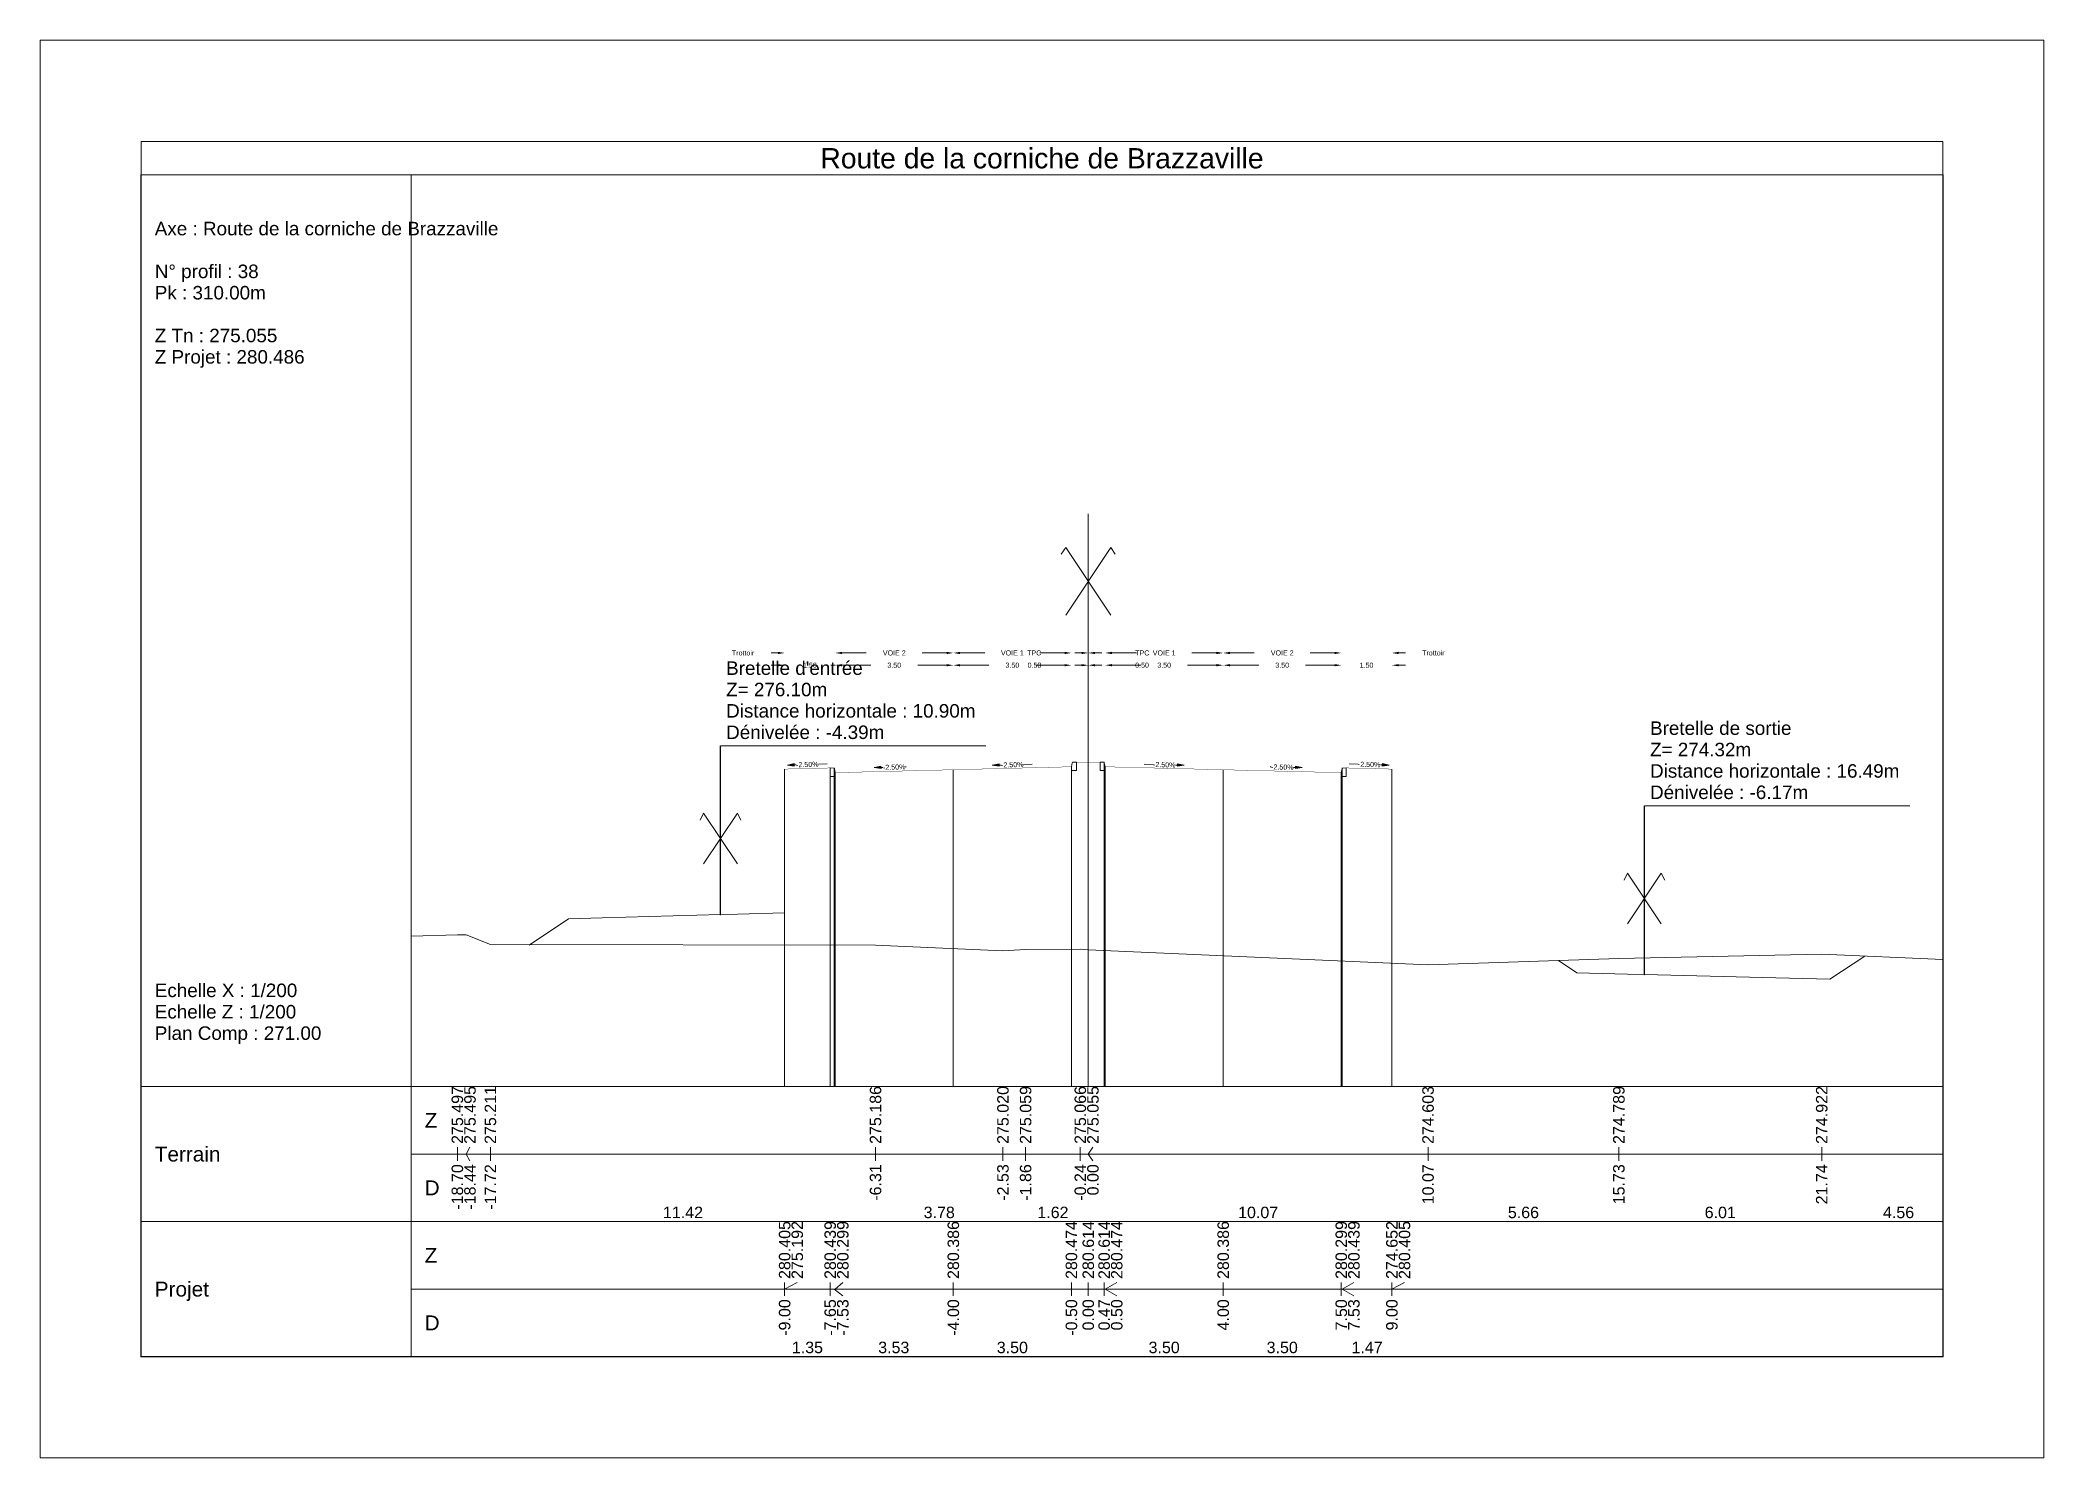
# Model space of a CAD drawing. Extents: x 0 to 74, y -372 to 1003.
# Drawn here: x 0 to 59.4, y 793.2 to 835.2 of the extents above; entities that cross this region are included whole.
import ezdxf
from ezdxf.enums import TextEntityAlignment as Align

# ---------------------------------------------------------------- set-up
doc = ezdxf.new("R2010")
doc.units = 0
doc.header["$LTSCALE"] = 2
doc.header["$PDSIZE"] = -0.004
doc.layers.get('0').update_dxf_attribs({"lineweight": 0})
for name, color, linetype, lineweight in [('Route - Profils type - Content session name', 7, 'Continuous', 0), ('Route - Profils type - PT SC CHAU TROTTOIR', 5, 'Continuous', 0), ('Route - Route de la corniche de Brazzaville - PT - Cadre_P38', 7, 'Continuous', 0), ('Route - Route de la corniche de Brazzaville - PT - Terrain_P38', 5, 'Continuous', 0)]:
    doc.layers.add(name, color=color, linetype=linetype, lineweight=lineweight)
doc.styles.add('CadreTitre', font='arial.ttf', dxfattribs={"height": 0.003})
doc.styles.add('Cotation', font='arial.ttf')
doc.styles.add('CoteHor', font='arial.ttf', dxfattribs={"height": 0.0022})
doc.styles.add('CoteHorA', font='arial.ttf', dxfattribs={"height": 0.0022})
doc.styles.add('CoteTitre', font='arial.ttf', dxfattribs={"height": 0.0017})
doc.styles.add('CoteTitreA', font='arial.ttf', dxfattribs={"height": 0.0017})
doc.styles.add('CoteVert', font='arial.ttf', dxfattribs={"height": 0.0017})
doc.styles.add('CoteVertA', font='arial.ttf', dxfattribs={"height": 0.0017})
doc.styles.add('Multi Axes', font='arial.ttf', dxfattribs={"height": 0.4})
doc.styles.add('ProfilCartouche', font='arial.ttf', dxfattribs={"height": 0.002})
doc.dimstyles.new('BRAZZAVILLE', dxfattribs={"dimtxt": 0.15, "dimasz": 0.2, "dimexe": 0.5, "dimexo": 0.5, "dimgap": 0.5, "dimtad": 0, "dimzin": 0, "dimdsep": 46, "dimtxsty": 'Cotation', "dimsah": 1, "dimcen": 0.1, "dimse1": 1, "dimse2": 1, "dimclrd": 1, "dimclre": 256, "dimclrt": 1, "dimaunit": 2, "dimazin": 0, "dimtfac": 1, "dimtdec": 4, "dimtofl": 0, "dimtmove": 0, "dimatfit": 1, "dimfxl": 1, "dimtolj": 1, "dimtzin": 0, "dimlwd": 0, "dimlwe": 0, "dimarcsym": 0})
doc.dimstyles.get("Standard").update_dxf_attribs({"dimtxt": 0.18, "dimasz": 0.18, "dimexe": 0.18, "dimexo": 0.0625, "dimgap": 0.09, "dimtad": 0, "dimtih": 1, "dimtoh": 1, "dimdec": 4, "dimzin": 0, "dimdsep": 46, "dimtxsty": 'Standard', "dimcen": 0.09, "dimadec": 0, "dimazin": 0, "dimtfac": 1, "dimtdec": 4, "dimtofl": 0, "dimtmove": 0, "dimatfit": 3, "dimfxl": 1, "dimtolj": 1, "dimtzin": 0, "dimarcsym": 0})

msp = doc.modelspace()

# ---------------------------------------------------------------- texts
at = {"color": 7, "style": 'CadreTitre'}
msp.add_text('Route de la corniche de Brazzaville', height=0.6, dxfattribs=at).set_placement((29.7, 831.97), align=Align.TOP_CENTER)
at = {"style": 'ProfilCartouche'}
for s, p in [('Axe : Route de la corniche de Brazzaville', (3.4, 829.587)), ('N° profil : 38', (3.4, 828.32)), ('Pk : 310.00m', (3.4, 827.687)), ('Z Tn : 275.055', (3.4, 826.42)), ('Z Projet : 280.486', (3.4, 825.787)), ('Echelle X : 1/200', (3.4, 807.02)), ('Echelle Z : 1/200', (3.4, 806.387)), ('Plan Comp : 271.00', (3.4, 805.753))]:
    msp.add_text(s, height=0.4, dxfattribs=at).set_placement(p, align=Align.MIDDLE_LEFT)
at = {"layer": 'Route - Route de la corniche de Brazzaville - PT - Cadre_P38', "color": 114, "style": 'CoteVert'}
for s, p in [('275.497', (12.369, 802.47)), ('275.495', (12.743, 802.47)), ('275.211', (13.349, 802.47)), ('275.186', (24.765, 802.47)), ('275.020', (28.542, 802.47)), ('275.059', (29.214, 802.47)), ('275.066', (30.835, 802.47)), ('275.055', (31.209, 802.47)), ('274.603', (41.143, 802.47)), ('274.789', (46.799, 802.47)), ('274.922', (52.813, 802.47))]:
    msp.add_text(s, height=0.34, rotation=90, dxfattribs=at).set_placement(p, align=Align.MIDDLE_LEFT)
at = {"layer": 'Route - Route de la corniche de Brazzaville - PT - Cadre_P38', "color": 114, "style": 'CoteHor'}
for s, p in [('Z', (11.4, 803.17)), ('Terrain', (3.4, 802.17)), ('D', (11.4, 801.17))]:
    msp.add_text(s, height=0.44, dxfattribs=at).set_placement(p, align=Align.MIDDLE_LEFT)
at = {"layer": 'Route - Route de la corniche de Brazzaville - PT - Cadre_P38', "color": 114, "style": 'CoteVert'}
for s, p in [('-18.70', (12.369, 801.87)), ('-18.44', (12.743, 801.87)), ('-17.72', (13.349, 801.87)), ('-6.31', (24.765, 801.87)), ('-2.53', (28.542, 801.87)), ('-1.86', (29.214, 801.87)), ('-0.24', (30.835, 801.87)), ('0.00', (31.209, 801.87)), ('10.07', (41.143, 801.87)), ('15.73', (46.799, 801.87)), ('21.74', (52.813, 801.87))]:
    msp.add_text(s, height=0.34, rotation=90, dxfattribs=at).set_placement(p, align=Align.MIDDLE_RIGHT)
at = {"layer": 'Route - Route de la corniche de Brazzaville - PT - Cadre_P38', "color": 114, "style": 'CoteTitre'}
for s, p in [('11.42', (19.057, 800.17)), ('3.78', (26.654, 800.17)), ('1.62', (30.024, 800.17)), ('10.07', (36.107, 800.17)), ('5.66', (43.971, 800.17)), ('6.01', (49.806, 800.17)), ('4.56', (55.091, 800.17))]:
    msp.add_text(s, height=0.34, dxfattribs=at).set_placement(p, align=Align.BOTTOM_CENTER)
at = {"layer": 'Route - Route de la corniche de Brazzaville - PT - Cadre_P38', "color": 7, "style": 'CoteVertA'}
for s, p in [('280.405', (22.071, 798.47)), ('275.192', (22.445, 798.47)), ('280.439', (23.421, 798.47)), ('280.299', (23.795, 798.47)), ('280.386', (27.071, 798.47)), ('280.474', (30.571, 798.47)), ('280.614', (31.071, 798.47)), ('280.614', (31.541, 798.47)), ('280.474', (31.915, 798.47)), ('280.386', (35.071, 798.47)), ('280.299', (38.571, 798.47)), ('280.439', (38.945, 798.47)), ('274.652', (40.071, 798.47)), ('280.405', (40.445, 798.47))]:
    msp.add_text(s, height=0.34, rotation=90, dxfattribs=at).set_placement(p, align=Align.MIDDLE_LEFT)
at = {"layer": 'Route - Route de la corniche de Brazzaville - PT - Cadre_P38', "color": 7, "style": 'CoteHorA'}
for s, p in [('Z', (11.4, 799.17)), ('Projet', (3.4, 798.17)), ('D', (11.4, 797.17))]:
    msp.add_text(s, height=0.44, dxfattribs=at).set_placement(p, align=Align.MIDDLE_LEFT)
at = {"layer": 'Route - Route de la corniche de Brazzaville - PT - Cadre_P38', "color": 7, "style": 'CoteVertA'}
for s, p in [('-9.00', (22.071, 797.87)), ('-7.65', (23.421, 797.87)), ('-7.53', (23.795, 797.87)), ('-4.00', (27.071, 797.87)), ('-0.50', (30.571, 797.87)), ('0.00', (31.071, 797.87)), ('0.47', (31.541, 797.87)), ('0.50', (31.915, 797.87)), ('4.00', (35.071, 797.87)), ('7.50', (38.571, 797.87)), ('7.53', (38.945, 797.87)), ('9.00', (40.071, 797.87))]:
    msp.add_text(s, height=0.34, rotation=90, dxfattribs=at).set_placement(p, align=Align.MIDDLE_RIGHT)
at = {"layer": 'Route - Route de la corniche de Brazzaville - PT - Cadre_P38', "color": 7, "style": 'CoteTitreA'}
for s, p in [('1.35', (22.746, 796.17)), ('3.53', (25.306, 796.17)), ('3.50', (28.821, 796.17)), ('3.50', (33.321, 796.17)), ('3.50', (36.821, 796.17)), ('1.47', (39.336, 796.17))]:
    msp.add_text(s, height=0.34, dxfattribs=at).set_placement(p, align=Align.BOTTOM_CENTER)

# ---------------------------------------------------------------- blocks, each defined once
blk = doc.blocks.new('*D99')
at = {"layer": 'Defpoints', "color": 0, "transparency": 16777216}
for p in [(30.571, 816.656), (30.571, 816.652), (31.071, 813.656)]:
    blk.add_point(p, dxfattribs=at)
at = {"layer": 'Route - Profils type - PT SC CHAU TROTTOIR', "color": 1, "lineweight": 0, "transparency": 16777216}
for p, q in [((30.371, 816.652), (30.171, 816.652)), ((31.271, 816.652), (31.471, 816.652))]:
    blk.add_line(p, q, dxfattribs=at)
at = {"layer": 'Route - Profils type - PT SC CHAU TROTTOIR', "color": 1, "transparency": 16777216}
for points in [[(30.371, 816.685), (30.371, 816.619), (30.571, 816.652)], [(31.271, 816.685), (31.271, 816.619), (31.071, 816.652)]]:
    blk.add_solid(points, dxfattribs=at)
at = {"layer": 'Route - Profils type - PT SC CHAU TROTTOIR', "color": 1, "transparency": 16777216, "insert": (29.476, 816.652), "char_height": 0.15, "attachment_point": 5, "style": 'Cotation'}
blk.add_mtext('\\A1;0.50', dxfattribs=at)
blk = doc.blocks.new('*D100')
at = {"layer": 'Defpoints', "color": 0, "transparency": 16777216}
for p in [(27.071, 816.656), (27.071, 816.652), (30.571, 816.656)]:
    blk.add_point(p, dxfattribs=at)
at = {"layer": 'Route - Profils type - PT SC CHAU TROTTOIR', "color": 1, "lineweight": 0, "transparency": 16777216}
for p, q in [((27.271, 816.652), (28.126, 816.652)), ((30.371, 816.652), (29.515, 816.652))]:
    blk.add_line(p, q, dxfattribs=at)
at = {"layer": 'Route - Profils type - PT SC CHAU TROTTOIR', "color": 1, "transparency": 16777216}
for points in [[(27.271, 816.685), (27.271, 816.619), (27.071, 816.652)], [(30.371, 816.685), (30.371, 816.619), (30.571, 816.652)]]:
    blk.add_solid(points, dxfattribs=at)
at = {"layer": 'Route - Profils type - PT SC CHAU TROTTOIR', "color": 1, "transparency": 16777216, "insert": (28.821, 816.652), "char_height": 0.15, "attachment_point": 5, "style": 'Cotation'}
blk.add_mtext('\\A1;3.50', dxfattribs=at)
blk = doc.blocks.new('*D101')
at = {"layer": 'Defpoints', "color": 0, "transparency": 16777216}
for p in [(23.571, 816.656), (23.571, 816.652), (27.071, 816.656)]:
    blk.add_point(p, dxfattribs=at)
at = {"layer": 'Route - Profils type - PT SC CHAU TROTTOIR', "color": 1, "lineweight": 0, "transparency": 16777216}
for p, q in [((23.771, 816.652), (24.626, 816.652)), ((26.871, 816.652), (26.015, 816.652))]:
    blk.add_line(p, q, dxfattribs=at)
at = {"layer": 'Route - Profils type - PT SC CHAU TROTTOIR', "color": 1, "transparency": 16777216}
for points in [[(23.771, 816.685), (23.771, 816.619), (23.571, 816.652)], [(26.871, 816.685), (26.871, 816.619), (27.071, 816.652)]]:
    blk.add_solid(points, dxfattribs=at)
at = {"layer": 'Route - Profils type - PT SC CHAU TROTTOIR', "color": 1, "transparency": 16777216, "insert": (25.321, 816.652), "char_height": 0.15, "attachment_point": 5, "style": 'Cotation'}
blk.add_mtext('\\A1;3.50', dxfattribs=at)
blk = doc.blocks.new('*D102')
at = {"layer": 'Defpoints', "color": 0, "transparency": 16777216}
for p in [(22.071, 816.656), (22.071, 816.652), (23.571, 816.656)]:
    blk.add_point(p, dxfattribs=at)
at = {"layer": 'Route - Profils type - PT SC CHAU TROTTOIR', "color": 1, "lineweight": 0, "transparency": 16777216}
for p, q in [((21.871, 816.652), (21.671, 816.652)), ((23.771, 816.652), (23.971, 816.652))]:
    blk.add_line(p, q, dxfattribs=at)
at = {"layer": 'Route - Profils type - PT SC CHAU TROTTOIR', "color": 1, "transparency": 16777216}
for points in [[(21.871, 816.685), (21.871, 816.619), (22.071, 816.652)], [(23.771, 816.685), (23.771, 816.619), (23.571, 816.652)]]:
    blk.add_solid(points, dxfattribs=at)
at = {"layer": 'Route - Profils type - PT SC CHAU TROTTOIR', "color": 1, "transparency": 16777216, "insert": (22.821, 816.652), "char_height": 0.15, "attachment_point": 5, "style": 'Cotation'}
blk.add_mtext('\\A1;1.50', dxfattribs=at)
blk = doc.blocks.new('*D103')
at = {"layer": 'Defpoints', "color": 0, "transparency": 16777216}
for p in [(30.571, 817.015), (30.571, 816.456), (31.071, 813.656)]:
    blk.add_point(p, dxfattribs=at)
at = {"layer": 'Route - Profils type - PT SC CHAU TROTTOIR', "color": 1, "lineweight": 0, "transparency": 16777216}
for p, q in [((30.371, 817.015), (30.171, 817.015)), ((31.271, 817.015), (31.471, 817.015))]:
    blk.add_line(p, q, dxfattribs=at)
at = {"layer": 'Route - Profils type - PT SC CHAU TROTTOIR', "color": 1, "transparency": 16777216}
for points in [[(30.371, 817.049), (30.371, 816.982), (30.571, 817.015)], [(31.271, 817.049), (31.271, 816.982), (31.071, 817.015)]]:
    blk.add_solid(points, dxfattribs=at)
at = {"layer": 'Route - Profils type - PT SC CHAU TROTTOIR', "color": 1, "transparency": 16777216, "insert": (29.468, 817.015), "char_height": 0.15, "attachment_point": 5, "style": 'Cotation'}
blk.add_mtext('\\A1;TPC', dxfattribs=at)
blk = doc.blocks.new('*D104')
at = {"layer": 'Defpoints', "color": 0, "transparency": 16777216}
for p in [(27.071, 817.015), (27.071, 816.656), (30.571, 816.456)]:
    blk.add_point(p, dxfattribs=at)
at = {"layer": 'Route - Profils type - PT SC CHAU TROTTOIR', "color": 1, "lineweight": 0, "transparency": 16777216}
for p, q in [((27.271, 817.015), (28.003, 817.015)), ((30.371, 817.015), (29.639, 817.015))]:
    blk.add_line(p, q, dxfattribs=at)
at = {"layer": 'Route - Profils type - PT SC CHAU TROTTOIR', "color": 1, "transparency": 16777216}
for points in [[(27.271, 817.049), (27.271, 816.982), (27.071, 817.015)], [(30.371, 817.049), (30.371, 816.982), (30.571, 817.015)]]:
    blk.add_solid(points, dxfattribs=at)
at = {"layer": 'Route - Profils type - PT SC CHAU TROTTOIR', "color": 1, "transparency": 16777216, "insert": (28.821, 817.015), "char_height": 0.15, "attachment_point": 5, "style": 'Cotation'}
blk.add_mtext('\\A1;VOIE 1', dxfattribs=at)
blk = doc.blocks.new('*D105')
at = {"layer": 'Defpoints', "color": 0, "transparency": 16777216}
for p in [(23.571, 817.015), (23.571, 816.656), (27.071, 816.656)]:
    blk.add_point(p, dxfattribs=at)
at = {"layer": 'Route - Profils type - PT SC CHAU TROTTOIR', "color": 1, "lineweight": 0, "transparency": 16777216}
for p, q in [((23.771, 817.015), (24.489, 817.015)), ((26.871, 817.015), (26.152, 817.015))]:
    blk.add_line(p, q, dxfattribs=at)
at = {"layer": 'Route - Profils type - PT SC CHAU TROTTOIR', "color": 1, "transparency": 16777216}
for points in [[(23.771, 817.049), (23.771, 816.982), (23.571, 817.015)], [(26.871, 817.049), (26.871, 816.982), (27.071, 817.015)]]:
    blk.add_solid(points, dxfattribs=at)
at = {"layer": 'Route - Profils type - PT SC CHAU TROTTOIR', "color": 1, "transparency": 16777216, "insert": (25.321, 817.015), "char_height": 0.15, "attachment_point": 5, "style": 'Cotation'}
blk.add_mtext('\\A1;VOIE 2', dxfattribs=at)
blk = doc.blocks.new('*D106')
at = {"layer": 'Defpoints', "color": 0, "transparency": 16777216}
for p in [(22.071, 817.015), (22.071, 816.656), (23.571, 816.656)]:
    blk.add_point(p, dxfattribs=at)
at = {"layer": 'Route - Profils type - PT SC CHAU TROTTOIR', "color": 1, "lineweight": 0, "transparency": 16777216}
for p, q in [((21.871, 817.015), (21.671, 817.015)), ((23.771, 817.015), (23.971, 817.015))]:
    blk.add_line(p, q, dxfattribs=at)
at = {"layer": 'Route - Profils type - PT SC CHAU TROTTOIR', "color": 1, "transparency": 16777216}
for points in [[(21.871, 817.049), (21.871, 816.982), (22.071, 817.015)], [(23.771, 817.049), (23.771, 816.982), (23.571, 817.015)]]:
    blk.add_solid(points, dxfattribs=at)
at = {"layer": 'Route - Profils type - PT SC CHAU TROTTOIR', "color": 1, "transparency": 16777216, "insert": (20.84, 817.015), "char_height": 0.15, "attachment_point": 5, "style": 'Cotation'}
blk.add_mtext('\\A1;Trottoir', dxfattribs=at)
blk = doc.blocks.new('MENSURA_COTEPENTE_33')
at = {"layer": 'Route - Profils type - PT SC CHAU TROTTOIR', "linetype": 'Continuous', "lineweight": 0}
blk.add_hatch(color=1, dxfattribs=at).paths.add_polyline_path([(0.14214, -0.73755), (0.14113, -0.7374), (0.14213, -0.7372)])
at = {"layer": 'Route - Profils type - PT SC CHAU TROTTOIR', "color": 1, "linetype": 'Continuous', "lineweight": 0}
for p, q in [((0.14213, -0.73737), (0.14243, -0.73737)), ((0.14575, -0.73728), (0.14705, -0.73725))]:
    blk.add_line(p, q, dxfattribs=at)
at = {"layer": 'Route - Profils type - PT SC CHAU TROTTOIR', "color": 1, "linetype": 'Continuous', "lineweight": 0, "flags": 128}
blk.add_lwpolyline([(0.14214, -0.73755), (0.14113, -0.7374), (0.14213, -0.7372), (0.14214, -0.73755)], close=True, dxfattribs=at)
at = {"layer": 'Route - Profils type - PT SC CHAU TROTTOIR', "color": 1, "style": 'Cotation'}
blk.add_text('-2.50%', height=0.00075, rotation=-358.5679, dxfattribs=at).set_placement((0.14409, -0.73733), align=Align.MIDDLE_CENTER)
blk = doc.blocks.new('MENSURA_COTEPENTE_34')
at = {"layer": 'Route - Profils type - PT SC CHAU TROTTOIR', "linetype": 'Continuous', "lineweight": 0}
blk.add_hatch(color=1, dxfattribs=at).paths.add_polyline_path([(0.12464, -0.7379), (0.12363, -0.73775), (0.12463, -0.73755)])
at = {"layer": 'Route - Profils type - PT SC CHAU TROTTOIR', "color": 1, "linetype": 'Continuous', "lineweight": 0}
for p, q in [((0.12463, -0.73773), (0.12493, -0.73772)), ((0.12824, -0.73764), (0.12838, -0.73763))]:
    blk.add_line(p, q, dxfattribs=at)
at = {"layer": 'Route - Profils type - PT SC CHAU TROTTOIR', "color": 1, "linetype": 'Continuous', "lineweight": 0, "flags": 128}
blk.add_lwpolyline([(0.12464, -0.7379), (0.12363, -0.73775), (0.12463, -0.73755), (0.12464, -0.7379)], close=True, dxfattribs=at)
at = {"layer": 'Route - Profils type - PT SC CHAU TROTTOIR', "color": 1, "style": 'Cotation'}
blk.add_text('-2.50%', height=0.00075, rotation=-358.5679, dxfattribs=at).set_placement((0.12659, -0.73768), align=Align.MIDDLE_CENTER)
blk = doc.blocks.new('MENSURA_COTEPENTE_35')
at = {"layer": 'Route - Profils type - PT SC CHAU TROTTOIR', "linetype": 'Continuous', "lineweight": 0}
blk.add_hatch(color=1, dxfattribs=at).paths.add_polyline_path([(0.11176, -0.73752), (0.11076, -0.73737), (0.11175, -0.73717)])
at = {"layer": 'Route - Profils type - PT SC CHAU TROTTOIR', "color": 1, "linetype": 'Continuous', "lineweight": 0}
for p, q in [((0.11176, -0.73734), (0.11206, -0.73734)), ((0.11537, -0.73725), (0.11667, -0.73722))]:
    blk.add_line(p, q, dxfattribs=at)
at = {"layer": 'Route - Profils type - PT SC CHAU TROTTOIR', "color": 1, "linetype": 'Continuous', "lineweight": 0, "flags": 128}
blk.add_lwpolyline([(0.11176, -0.73752), (0.11076, -0.73737), (0.11175, -0.73717), (0.11176, -0.73752)], close=True, dxfattribs=at)
at = {"layer": 'Route - Profils type - PT SC CHAU TROTTOIR', "color": 1, "style": 'Cotation'}
blk.add_text('-2.50%', height=0.00075, rotation=-358.5679, dxfattribs=at).set_placement((0.11371, -0.73729), align=Align.MIDDLE_CENTER)
blk = doc.blocks.new('T2__mirroredMSX', base_point=(-6.713, 11.473))
at = {"linetype": 'Continuous', "flags": 128}
blk.add_lwpolyline([(-6.837, 11.703), (-6.863, 11.583), (-6.863, 11.473), (-6.713, 11.473), (-6.713, 11.723), (-6.818, 11.719, 0.339869)], format="xyb", close=True, dxfattribs=at)
blk = doc.blocks.new('T2', base_point=(-6.713, 11.473))
at = {"linetype": 'Continuous', "flags": 128}
blk.add_lwpolyline([(-6.837, 11.703), (-6.863, 11.583), (-6.863, 11.473), (-6.713, 11.473), (-6.713, 11.723), (-6.818, 11.719, 0.339869)], format="xyb", close=True, dxfattribs=at)
blk = doc.blocks.new('*D110')
at = {"layer": 'Defpoints', "color": 0, "transparency": 16777216}
for p in [(31.571, 816.656), (31.571, 816.652), (31.071, 813.656)]:
    blk.add_point(p, dxfattribs=at)
at = {"layer": 'Route - Profils type - PT SC CHAU TROTTOIR', "color": 1, "lineweight": 0, "transparency": 16777216}
for p, q in [((30.871, 816.652), (30.671, 816.652)), ((31.771, 816.652), (31.971, 816.652))]:
    blk.add_line(p, q, dxfattribs=at)
at = {"layer": 'Route - Profils type - PT SC CHAU TROTTOIR', "color": 1, "transparency": 16777216}
for points in [[(30.871, 816.685), (30.871, 816.619), (31.071, 816.652)], [(31.771, 816.685), (31.771, 816.619), (31.571, 816.652)]]:
    blk.add_solid(points, dxfattribs=at)
at = {"layer": 'Route - Profils type - PT SC CHAU TROTTOIR', "color": 1, "transparency": 16777216, "insert": (32.665, 816.652), "char_height": 0.15, "attachment_point": 5, "style": 'Cotation'}
blk.add_mtext('\\A1;0.50', dxfattribs=at)
blk = doc.blocks.new('*D111')
at = {"layer": 'Defpoints', "color": 0, "transparency": 16777216}
for p in [(31.571, 816.656), (35.071, 816.656), (35.071, 816.652)]:
    blk.add_point(p, dxfattribs=at)
at = {"layer": 'Route - Profils type - PT SC CHAU TROTTOIR', "color": 1, "lineweight": 0, "transparency": 16777216}
for p, q in [((31.771, 816.652), (32.626, 816.652)), ((34.871, 816.652), (34.015, 816.652))]:
    blk.add_line(p, q, dxfattribs=at)
at = {"layer": 'Route - Profils type - PT SC CHAU TROTTOIR', "color": 1, "transparency": 16777216}
for points in [[(31.771, 816.685), (31.771, 816.619), (31.571, 816.652)], [(34.871, 816.685), (34.871, 816.619), (35.071, 816.652)]]:
    blk.add_solid(points, dxfattribs=at)
at = {"layer": 'Route - Profils type - PT SC CHAU TROTTOIR', "color": 1, "transparency": 16777216, "insert": (33.321, 816.652), "char_height": 0.15, "attachment_point": 5, "style": 'Cotation'}
blk.add_mtext('\\A1;3.50', dxfattribs=at)
blk = doc.blocks.new('*D112')
at = {"layer": 'Defpoints', "color": 0, "transparency": 16777216}
for p in [(35.071, 816.656), (38.571, 816.656), (38.571, 816.652)]:
    blk.add_point(p, dxfattribs=at)
at = {"layer": 'Route - Profils type - PT SC CHAU TROTTOIR', "color": 1, "lineweight": 0, "transparency": 16777216}
for p, q in [((35.271, 816.652), (36.126, 816.652)), ((38.371, 816.652), (37.515, 816.652))]:
    blk.add_line(p, q, dxfattribs=at)
at = {"layer": 'Route - Profils type - PT SC CHAU TROTTOIR', "color": 1, "transparency": 16777216}
for points in [[(35.271, 816.685), (35.271, 816.619), (35.071, 816.652)], [(38.371, 816.685), (38.371, 816.619), (38.571, 816.652)]]:
    blk.add_solid(points, dxfattribs=at)
at = {"layer": 'Route - Profils type - PT SC CHAU TROTTOIR', "color": 1, "transparency": 16777216, "insert": (36.821, 816.652), "char_height": 0.15, "attachment_point": 5, "style": 'Cotation'}
blk.add_mtext('\\A1;3.50', dxfattribs=at)
blk = doc.blocks.new('*D113')
at = {"layer": 'Defpoints', "color": 0, "transparency": 16777216}
for p in [(38.571, 816.656), (40.071, 816.656), (40.071, 816.652)]:
    blk.add_point(p, dxfattribs=at)
at = {"layer": 'Route - Profils type - PT SC CHAU TROTTOIR', "color": 1, "lineweight": 0, "transparency": 16777216}
for p, q in [((38.371, 816.652), (38.171, 816.652)), ((40.271, 816.652), (40.471, 816.652))]:
    blk.add_line(p, q, dxfattribs=at)
at = {"layer": 'Route - Profils type - PT SC CHAU TROTTOIR', "color": 1, "transparency": 16777216}
for points in [[(38.371, 816.685), (38.371, 816.619), (38.571, 816.652)], [(40.271, 816.685), (40.271, 816.619), (40.071, 816.652)]]:
    blk.add_solid(points, dxfattribs=at)
at = {"layer": 'Route - Profils type - PT SC CHAU TROTTOIR', "color": 1, "transparency": 16777216, "insert": (39.321, 816.652), "char_height": 0.15, "attachment_point": 5, "style": 'Cotation'}
blk.add_mtext('\\A1;1.50', dxfattribs=at)
blk = doc.blocks.new('*D114')
at = {"layer": 'Defpoints', "color": 0, "transparency": 16777216}
for p in [(31.571, 817.015), (31.571, 816.456), (31.071, 813.656)]:
    blk.add_point(p, dxfattribs=at)
at = {"layer": 'Route - Profils type - PT SC CHAU TROTTOIR', "color": 1, "lineweight": 0, "transparency": 16777216}
for p, q in [((30.871, 817.015), (30.671, 817.015)), ((31.771, 817.015), (31.971, 817.015))]:
    blk.add_line(p, q, dxfattribs=at)
at = {"layer": 'Route - Profils type - PT SC CHAU TROTTOIR', "color": 1, "transparency": 16777216}
for points in [[(30.871, 817.049), (30.871, 816.982), (31.071, 817.015)], [(31.771, 817.049), (31.771, 816.982), (31.571, 817.015)]]:
    blk.add_solid(points, dxfattribs=at)
at = {"layer": 'Route - Profils type - PT SC CHAU TROTTOIR', "color": 1, "transparency": 16777216, "insert": (32.674, 817.015), "char_height": 0.15, "attachment_point": 5, "style": 'Cotation'}
blk.add_mtext('\\A1;TPC', dxfattribs=at)
blk = doc.blocks.new('*D115')
at = {"layer": 'Defpoints', "color": 0, "transparency": 16777216}
for p in [(35.071, 817.015), (31.571, 816.456), (35.071, 816.656)]:
    blk.add_point(p, dxfattribs=at)
at = {"layer": 'Route - Profils type - PT SC CHAU TROTTOIR', "color": 1, "lineweight": 0, "transparency": 16777216}
for p, q in [((31.771, 817.015), (32.503, 817.015)), ((34.871, 817.015), (34.139, 817.015))]:
    blk.add_line(p, q, dxfattribs=at)
at = {"layer": 'Route - Profils type - PT SC CHAU TROTTOIR', "color": 1, "transparency": 16777216}
for points in [[(31.771, 817.049), (31.771, 816.982), (31.571, 817.015)], [(34.871, 817.049), (34.871, 816.982), (35.071, 817.015)]]:
    blk.add_solid(points, dxfattribs=at)
at = {"layer": 'Route - Profils type - PT SC CHAU TROTTOIR', "color": 1, "transparency": 16777216, "insert": (33.321, 817.015), "char_height": 0.15, "attachment_point": 5, "style": 'Cotation'}
blk.add_mtext('\\A1;VOIE 1', dxfattribs=at)
blk = doc.blocks.new('*D116')
at = {"layer": 'Defpoints', "color": 0, "transparency": 16777216}
for p in [(38.571, 817.015), (35.071, 816.656), (38.571, 816.656)]:
    blk.add_point(p, dxfattribs=at)
at = {"layer": 'Route - Profils type - PT SC CHAU TROTTOIR', "color": 1, "lineweight": 0, "transparency": 16777216}
for p, q in [((35.271, 817.015), (35.989, 817.015)), ((38.371, 817.015), (37.652, 817.015))]:
    blk.add_line(p, q, dxfattribs=at)
at = {"layer": 'Route - Profils type - PT SC CHAU TROTTOIR', "color": 1, "transparency": 16777216}
for points in [[(35.271, 817.049), (35.271, 816.982), (35.071, 817.015)], [(38.371, 817.049), (38.371, 816.982), (38.571, 817.015)]]:
    blk.add_solid(points, dxfattribs=at)
at = {"layer": 'Route - Profils type - PT SC CHAU TROTTOIR', "color": 1, "transparency": 16777216, "insert": (36.821, 817.015), "char_height": 0.15, "attachment_point": 5, "style": 'Cotation'}
blk.add_mtext('\\A1;VOIE 2', dxfattribs=at)
blk = doc.blocks.new('*D117')
at = {"layer": 'Defpoints', "color": 0, "transparency": 16777216}
for p in [(40.071, 817.015), (38.571, 816.656), (40.071, 816.656)]:
    blk.add_point(p, dxfattribs=at)
at = {"layer": 'Route - Profils type - PT SC CHAU TROTTOIR', "color": 1, "lineweight": 0, "transparency": 16777216}
for p, q in [((38.371, 817.015), (38.171, 817.015)), ((40.271, 817.015), (40.471, 817.015))]:
    blk.add_line(p, q, dxfattribs=at)
at = {"layer": 'Route - Profils type - PT SC CHAU TROTTOIR', "color": 1, "transparency": 16777216}
for points in [[(38.371, 817.049), (38.371, 816.982), (38.571, 817.015)], [(40.271, 817.049), (40.271, 816.982), (40.071, 817.015)]]:
    blk.add_solid(points, dxfattribs=at)
at = {"layer": 'Route - Profils type - PT SC CHAU TROTTOIR', "color": 1, "transparency": 16777216, "insert": (41.301, 817.015), "char_height": 0.15, "attachment_point": 5, "style": 'Cotation'}
blk.add_mtext('\\A1;Trottoir', dxfattribs=at)
blk = doc.blocks.new('MENSURA_COTEPENTE_36')
at = {"layer": 'Route - Profils type - PT SC CHAU TROTTOIR', "linetype": 'Continuous', "lineweight": 0}
blk.add_hatch(color=1, dxfattribs=at).paths.add_polyline_path([(0.16857, -0.73755), (0.16957, -0.7374), (0.16858, -0.7372)])
at = {"layer": 'Route - Profils type - PT SC CHAU TROTTOIR', "color": 1, "linetype": 'Continuous', "lineweight": 0}
for p, q in [((0.16496, -0.73728), (0.16366, -0.73725)), ((0.16857, -0.73737), (0.16827, -0.73737))]:
    blk.add_line(p, q, dxfattribs=at)
at = {"layer": 'Route - Profils type - PT SC CHAU TROTTOIR', "color": 1, "linetype": 'Continuous', "lineweight": 0, "flags": 128}
blk.add_lwpolyline([(0.16857, -0.73755), (0.16957, -0.7374), (0.16858, -0.7372), (0.16857, -0.73755)], close=True, dxfattribs=at)
at = {"layer": 'Route - Profils type - PT SC CHAU TROTTOIR', "color": 1, "style": 'Cotation'}
blk.add_text('-2.50%', height=0.00075, rotation=358.5679, dxfattribs=at).set_placement((0.16662, -0.73733), align=Align.MIDDLE_CENTER)
blk = doc.blocks.new('MENSURA_COTEPENTE_37')
at = {"layer": 'Route - Profils type - PT SC CHAU TROTTOIR', "linetype": 'Continuous', "lineweight": 0}
blk.add_hatch(color=1, dxfattribs=at).paths.add_polyline_path([(0.18607, -0.7379), (0.18707, -0.73775), (0.18608, -0.73755)])
at = {"layer": 'Route - Profils type - PT SC CHAU TROTTOIR', "color": 1, "linetype": 'Continuous', "lineweight": 0}
for p, q in [((0.18246, -0.73764), (0.18233, -0.73763)), ((0.18607, -0.73773), (0.18577, -0.73772))]:
    blk.add_line(p, q, dxfattribs=at)
at = {"layer": 'Route - Profils type - PT SC CHAU TROTTOIR', "color": 1, "linetype": 'Continuous', "lineweight": 0, "flags": 128}
blk.add_lwpolyline([(0.18607, -0.7379), (0.18707, -0.73775), (0.18608, -0.73755), (0.18607, -0.7379)], close=True, dxfattribs=at)
at = {"layer": 'Route - Profils type - PT SC CHAU TROTTOIR', "color": 1, "style": 'Cotation'}
blk.add_text('-2.50%', height=0.00075, rotation=358.5679, dxfattribs=at).set_placement((0.18412, -0.73768), align=Align.MIDDLE_CENTER)
blk = doc.blocks.new('MENSURA_COTEPENTE_38')
at = {"layer": 'Route - Profils type - PT SC CHAU TROTTOIR', "linetype": 'Continuous', "lineweight": 0}
blk.add_hatch(color=1, dxfattribs=at).paths.add_polyline_path([(0.19894, -0.73752), (0.19995, -0.73737), (0.19895, -0.73717)])
at = {"layer": 'Route - Profils type - PT SC CHAU TROTTOIR', "color": 1, "linetype": 'Continuous', "lineweight": 0}
for p, q in [((0.19534, -0.73725), (0.19404, -0.73722)), ((0.19895, -0.73734), (0.19865, -0.73734))]:
    blk.add_line(p, q, dxfattribs=at)
at = {"layer": 'Route - Profils type - PT SC CHAU TROTTOIR', "color": 1, "linetype": 'Continuous', "lineweight": 0, "flags": 128}
blk.add_lwpolyline([(0.19894, -0.73752), (0.19995, -0.73737), (0.19895, -0.73717), (0.19894, -0.73752)], close=True, dxfattribs=at)
at = {"layer": 'Route - Profils type - PT SC CHAU TROTTOIR', "color": 1, "style": 'Cotation'}
blk.add_text('-2.50%', height=0.00075, rotation=358.5679, dxfattribs=at).set_placement((0.19699, -0.73729), align=Align.MIDDLE_CENTER)
blk = doc.blocks.new('MENSURA_LEADER39', base_point=(0.23779, -0.74341))
at = {"layer": 'Route - Profils type - Content session name'}
blk.add_line((0.23779, -0.74341), (0.27713, -0.74341), dxfattribs=at)
at = {"layer": 'Route - Profils type - Content session name', "style": 'Multi Axes'}
for s, p in [('Bretelle de sortie', (0.23862, -0.73091)), ('Z= 274.32m', (0.23862, -0.73408)), ('Distance horizontale : 16.49m', (0.23862, -0.73725)), ('Dénivelée : -6.17m', (0.23862, -0.74041))]:
    blk.add_text(s, height=0.002, dxfattribs=at).set_placement(p, align=Align.TOP_LEFT)
blk = doc.blocks.new('MENSURA_LEADER40', base_point=(0.10084, -0.73452))
at = {"layer": 'Route - Profils type - Content session name'}
blk.add_line((0.10084, -0.73452), (0.14018, -0.73452), dxfattribs=at)
at = {"layer": 'Route - Profils type - Content session name', "style": 'Multi Axes'}
for s, p in [("Bretelle d'entrée", (0.10168, -0.72202)), ('Z= 276.10m', (0.10168, -0.72519)), ('Distance horizontale : 10.90m', (0.10168, -0.72835)), ('Dénivelée : -4.39m', (0.10168, -0.73152))]:
    blk.add_text(s, height=0.002, dxfattribs=at).set_placement(p, align=Align.TOP_LEFT)

# ---------------------------------------------------------------- dimensions: what is measured, and where the dimension line sits
at = {"layer": 'Route - Profils type - PT SC CHAU TROTTOIR'}
for base, p1, p2, text, picture, middle in [((22.071, 817.015), (23.571, 816.656), (22.071, 816.656), 'Trottoir', '*D106', (20.84, 817.015)), ((22.071, 816.652), (23.571, 816.656), (22.071, 816.656), '1.50', '*D102', (22.821, 816.652)), ((23.571, 817.015), (27.071, 816.656), (23.571, 816.656), 'VOIE 2', '*D105', (25.321, 817.015)), ((23.571, 816.652), (27.071, 816.656), (23.571, 816.656), '3.50', '*D101', (25.321, 816.652)), ((27.071, 817.015), (30.571, 816.456), (27.071, 816.656), 'VOIE 1', '*D104', (28.821, 817.015)), ((27.071, 816.652), (30.571, 816.656), (27.071, 816.656), '3.50', '*D100', (28.821, 816.652)), ((30.571, 817.015), (31.071, 813.656), (30.571, 816.456), 'TPC', '*D103', (29.468, 817.015)), ((30.571, 816.652), (31.071, 813.656), (30.571, 816.656), '0.50', '*D99', (29.476, 816.652)), ((31.571, 817.015), (31.071, 813.656), (31.571, 816.456), 'TPC', '*D114', (32.674, 817.015)), ((31.571, 816.652), (31.071, 813.656), (31.571, 816.656), '0.50', '*D110', (32.665, 816.652)), ((35.071, 817.015), (31.571, 816.456), (35.071, 816.656), 'VOIE 1', '*D115', (33.321, 817.015)), ((35.071, 816.652), (31.571, 816.656), (35.071, 816.656), '3.50', '*D111', (33.321, 816.652)), ((38.571, 817.015), (35.071, 816.656), (38.571, 816.656), 'VOIE 2', '*D116', (36.821, 817.015)), ((38.571, 816.652), (35.071, 816.656), (38.571, 816.656), '3.50', '*D112', (36.821, 816.652)), ((40.071, 817.015), (38.571, 816.656), (40.071, 816.656), 'Trottoir', '*D117', (41.301, 817.015)), ((40.071, 816.652), (38.571, 816.656), (40.071, 816.656), '1.50', '*D113', (39.321, 816.652))]:
    dim = msp.add_linear_dim(base=base, p1=p1, p2=p2, text=text, dimstyle='BRAZZAVILLE', override={"dimscale": 1, "dimclrt": 1}, dxfattribs=at)
    dim.commit()
    dim.dimension.update_dxf_attribs({"geometry": picture, "text_midpoint": middle})

# ---------------------------------------------------------------- linework, layer by layer
at = {"flags": 128}
for points in [[(0, 793.17), (0, 835.17), (59.4, 835.17), (59.4, 793.17)], [(3, 796.17), (3, 832.17), (56.4, 832.17), (56.4, 796.17)]]:
    msp.add_lwpolyline(points, close=True, dxfattribs=at)
at = {"layer": 'Route - Profils type - Content session name'}
for p, q in [((20.169, 809.266), (20.169, 812.766)), ((19.569, 812.066), (19.669, 812.266)), ((19.669, 812.266), (20.669, 810.766)), ((20.669, 812.266), (19.669, 810.766)), ((20.769, 812.066), (20.669, 812.266)), ((47.558, 807.488), (47.558, 810.988)), ((46.958, 810.288), (47.058, 810.488)), ((47.058, 810.488), (48.058, 808.988)), ((48.058, 810.488), (47.058, 808.988)), ((48.158, 810.288), (48.058, 810.488))]:
    msp.add_line(p, q, dxfattribs=at)
at = {"layer": 'Route - Profils type - Content session name', "color": 251, "linetype": 'Continuous', "flags": 128}
for points in [[(14.497, 808.36), (15.662, 809.139), (16.664, 809.168), (20.169, 809.266), (20.669, 809.28), (22.071, 809.32)], [(45.014, 807.901), (45.558, 807.538), (47.058, 807.5), (47.558, 807.488), (47.558, 807.488), (51.058, 807.399), (53.058, 807.349), (54.087, 808.035)]]:
    msp.add_lwpolyline(points, dxfattribs=at)
at = {"layer": 'Route - Profils type - Content session name'}
for p in [(20.169, 809.266), (47.558, 807.488)]:
    msp.add_point(p, dxfattribs=at)
at = {"layer": 'Route - Profils type - PT SC CHAU TROTTOIR', "color": 1, "linetype": 'Continuous', "flags": 128}
for points in [[(31.071, 813.784, 0.01, 0.01, 0), (30.721, 813.784, 0.01, 0.01, 0), (30.601, 813.784, 0.01, 0.01, 0), (30.571, 813.644, 0.01, 0.01, 0), (27.071, 813.556, 0.01, 0.01, 0), (23.571, 813.469, 0.01, 0.01, 0), (23.541, 813.609, 0.01, 0.01, 0), (23.421, 813.609, 0.01, 0.01, 0), (22.071, 813.575, 0.01, 0.01, 0), (22.071, 808.362, 0.01, 0.01, 0)], [(31.071, 813.784, 0.01, 0.01, 0), (31.421, 813.784, 0.01, 0.01, 0), (31.541, 813.784, 0.01, 0.01, 0), (31.571, 813.644, 0.01, 0.01, 0), (35.071, 813.556, 0.01, 0.01, 0), (38.571, 813.469, 0.01, 0.01, 0), (38.601, 813.609, 0.01, 0.01, 0), (38.721, 813.609, 0.01, 0.01, 0), (40.071, 813.575, 0.01, 0.01, 0), (40.071, 807.822, 0.01, 0.01, 0)]]:
    msp.add_lwpolyline(points, format="xyseb", dxfattribs=at)
at = {"layer": 'Route - Route de la corniche de Brazzaville - PT - Cadre_P38', "color": 7, "linetype": 'Continuous'}
for p, q in [((11, 831.17), (11, 796.17)), ((31.071, 817.139), (31.071, 821.139)), ((30.271, 819.939), (30.404, 820.139)), ((31.737, 818.139), (30.404, 820.139)), ((30.404, 818.139), (31.737, 820.139)), ((31.871, 819.939), (31.737, 820.139)), ((31.071, 804.17), (31.071, 817.139)), ((31.071, 804.17), (31.071, 813.784)), ((31.071, 804.17), (31.071, 813.784)), ((31.541, 804.17), (31.541, 813.784)), ((31.541, 804.17), (31.541, 813.784)), ((22.071, 804.17), (22.071, 813.575)), ((22.071, 804.17), (22.071, 813.575)), ((23.421, 804.17), (23.421, 813.609)), ((23.421, 804.17), (23.421, 813.609)), ((23.541, 804.17), (23.541, 813.609)), ((23.571, 804.17), (23.571, 813.469)), ((27.071, 804.17), (27.071, 813.556)), ((27.071, 804.17), (27.071, 813.556)), ((30.571, 804.17), (30.571, 813.644)), ((30.571, 804.17), (30.571, 813.644)), ((31.571, 804.17), (31.571, 813.644)), ((31.571, 804.17), (31.571, 813.644)), ((35.071, 804.17), (35.071, 813.556)), ((35.071, 804.17), (35.071, 813.556)), ((38.571, 804.17), (38.571, 813.469)), ((38.571, 804.17), (38.571, 813.469)), ((38.601, 804.17), (38.601, 813.609)), ((38.601, 804.17), (38.601, 813.609)), ((40.071, 804.17), (40.071, 813.575)), ((22.071, 804.17), (22.071, 808.362)), ((40.071, 804.17), (40.071, 807.822)), ((40.071, 804.17), (40.071, 807.822)), ((56.4, 804.17), (3, 804.17)), ((56.4, 802.17), (11, 802.17)), ((56.4, 800.17), (3, 800.17)), ((56.4, 800.17), (3, 800.17)), ((56.4, 800.17), (3, 800.17)), ((56.4, 800.17), (3, 800.17)), ((56.4, 800.17), (3, 800.17)), ((56.4, 800.17), (3, 800.17)), ((56.4, 800.17), (3, 800.17)), ((22.071, 798.37), (22.071, 798.17)), ((22.445, 798.37), (22.071, 798.17)), ((23.421, 798.37), (23.421, 798.17)), ((23.795, 798.37), (23.571, 798.17)), ((27.071, 798.37), (27.071, 798.17)), ((30.571, 798.37), (30.571, 798.17)), ((31.071, 798.37), (31.071, 798.17)), ((31.541, 798.37), (31.541, 798.17)), ((31.915, 798.37), (31.571, 798.17)), ((35.071, 798.37), (35.071, 798.17)), ((38.571, 798.37), (38.571, 798.17)), ((38.945, 798.37), (38.601, 798.17)), ((40.071, 798.37), (40.071, 798.17)), ((40.445, 798.37), (40.071, 798.17)), ((56.4, 798.17), (11, 798.17)), ((22.071, 797.97), (22.071, 798.17)), ((23.421, 797.97), (23.421, 798.17)), ((23.795, 797.97), (23.541, 798.17)), ((27.071, 797.97), (27.071, 798.17)), ((30.571, 797.97), (30.571, 798.17)), ((31.071, 797.97), (31.071, 798.17)), ((31.541, 797.97), (31.541, 798.17)), ((31.915, 797.97), (31.571, 798.17)), ((35.071, 797.97), (35.071, 798.17)), ((38.571, 797.97), (38.571, 798.17)), ((38.945, 797.97), (38.601, 798.17)), ((40.071, 797.97), (40.071, 798.17)), ((56.4, 796.17), (3, 796.17)), ((56.4, 796.17), (3, 796.17)), ((56.4, 796.17), (3, 796.17)), ((56.4, 796.17), (3, 796.17)), ((56.4, 796.17), (3, 796.17)), ((56.4, 796.17), (3, 796.17))]:
    msp.add_line(p, q, dxfattribs=at)
at = {"layer": 'Route - Route de la corniche de Brazzaville - PT - Cadre_P38', "color": 114, "linetype": 'Continuous'}
for p, q in [((12.369, 802.37), (12.369, 802.17)), ((12.369, 801.97), (12.369, 802.17)), ((12.743, 802.37), (12.626, 802.17)), ((12.743, 801.97), (12.626, 802.17)), ((13.349, 802.37), (13.349, 802.17)), ((13.349, 801.97), (13.349, 802.17)), ((24.765, 802.37), (24.765, 802.17)), ((24.765, 801.97), (24.765, 802.17)), ((28.542, 802.37), (28.542, 802.17)), ((28.542, 801.97), (28.542, 802.17)), ((29.214, 802.37), (29.214, 802.17)), ((29.214, 801.97), (29.214, 802.17)), ((30.835, 802.37), (30.835, 802.17)), ((30.835, 801.97), (30.835, 802.17)), ((31.209, 802.37), (31.071, 802.17)), ((31.209, 801.97), (31.071, 802.17)), ((41.143, 802.37), (41.143, 802.17)), ((41.143, 801.97), (41.143, 802.17)), ((46.799, 802.37), (46.799, 802.17)), ((46.799, 801.97), (46.799, 802.17)), ((52.813, 802.37), (52.813, 802.17)), ((52.813, 801.97), (52.813, 802.17))]:
    msp.add_line(p, q, dxfattribs=at)
at = {"layer": 'Route - Route de la corniche de Brazzaville - PT - Cadre_P38', "flags": 128}
msp.add_lwpolyline([(2.99, 796.16), (2.99, 831.18), (56.41, 831.18), (56.41, 796.16)], close=True, dxfattribs=at)
at = {"layer": 'Route - Route de la corniche de Brazzaville - PT - Terrain_P38', "color": 114, "linetype": 'Continuous', "flags": 128}
msp.add_lwpolyline([(11, 808.624), (12.369, 808.667), (12.626, 808.665), (13.349, 808.381), (24.765, 808.356), (28.542, 808.19), (29.214, 808.229), (30.835, 808.236), (31.071, 808.225), (41.143, 807.773), (46.799, 807.959), (52.813, 808.092), (56.4, 807.93)], dxfattribs=at)
msp.add_lwpolyline([(11, 808.624), (12.369, 808.667), (12.626, 808.665), (13.349, 808.381), (24.765, 808.356), (28.542, 808.19), (29.214, 808.229), (30.835, 808.236), (31.071, 808.225), (41.143, 807.773), (46.799, 807.959), (52.813, 808.092), (56.4, 807.93)], dxfattribs=at)

# ---------------------------------------------------------------- block references
at = {"layer": 'Route - Profils type - Content session name', "xscale": 200, "yscale": 200, "zscale": 200}
for name, p in [('MENSURA_LEADER40', (20.169, 814.266)), ('MENSURA_LEADER39', (47.558, 812.488))]:
    msp.add_blockref(name, p, dxfattribs=at)
at = {"layer": 'Route - Profils type - PT SC CHAU TROTTOIR', "xscale": 200, "yscale": 200, "zscale": 200}
for name in ['MENSURA_COTEPENTE_35', 'MENSURA_COTEPENTE_33', 'MENSURA_COTEPENTE_36', 'MENSURA_COTEPENTE_38', 'MENSURA_COTEPENTE_34', 'MENSURA_COTEPENTE_37']:
    msp.add_blockref(name, (0, 961.17), dxfattribs=at)
at = {"layer": 'Route - Profils type - PT SC CHAU TROTTOIR', "zscale": 200}
for p in [(30.721, 813.534), (38.721, 813.359)]:
    msp.add_blockref('T2', p, dxfattribs=at)
at = {"layer": 'Route - Profils type - PT SC CHAU TROTTOIR', "xscale": -1, "zscale": 200}
for p in [(31.421, 813.534), (23.421, 813.359)]:
    msp.add_blockref('T2__mirroredMSX', p, dxfattribs=at)

msp.set_redraw_order([(e.dxf.handle, doc.entitydb.next_handle()) for e in msp.query("TEXT MTEXT ATTDEF DIMENSION ARC_DIMENSION")])  # texts and dimensions are drawn at this point

# ---------------------------------------------------------------- leaders
at = {"layer": 'Route - Profils type - Content session name', "linetype": 'Continuous'}
for points in [[(20.169, 809.266), (20.169, 814.266)], [(47.558, 807.488), (47.558, 812.488)]]:
    msp.add_leader(points, dimstyle='Standard', override={"dimasz": 0, "dimldrblk": 'None'}, dxfattribs=at)

doc.saveas('drawing.dxf')
